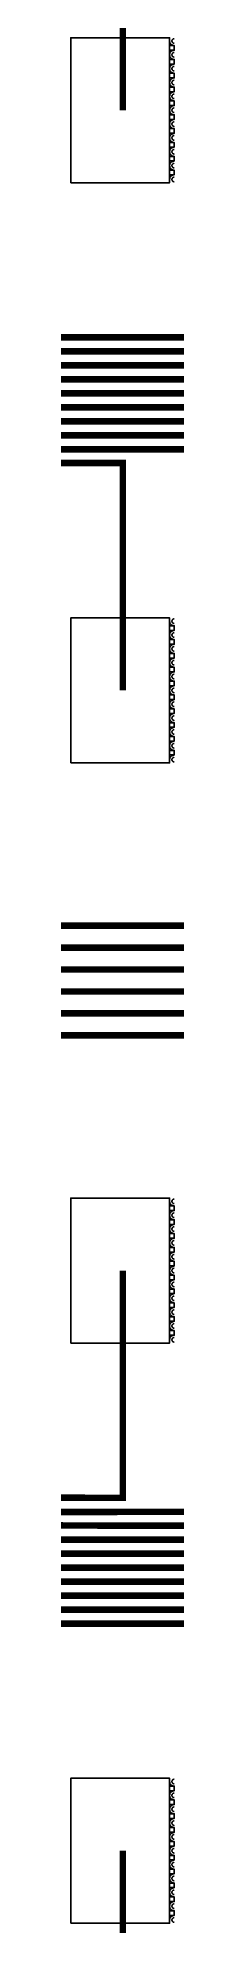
# Model space of a CAD drawing. Extents: x 190.8 to 267.1, y 124 to 174.8.
# Drawn here: x 220.66 to 222.23, y 135.08 to 163.68 of the extents above; entities that cross this region are included whole.
import ezdxf

# ---------------------------------------------------------------- set-up
doc = ezdxf.new("R2010")
doc.units = 0
doc.header["$MEASUREMENT"] = 0

msp = doc.modelspace()

# ---------------------------------------------------------------- linework, layer by layer
at = {"const_width": 0.1}
for points in [[(221.455, 162.581), (221.455, 166.428), (203.859, 166.428), (202.406, 163.468), (196.57, 163.468), (195.935, 163.105), (195.935, 162.081)], [(224.244, 161.375), (224.144, 161.375), (223.976, 161.207), (223.976, 160.67), (222.447, 159.134), (204.113, 159.134), (202.635, 161.881), (201.015, 161.881)], [(225.572, 160.431), (224.355, 160.431), (222.86, 158.922), (203.695, 158.922), (202.518, 160.928), (196.57, 160.928), (195.935, 160.35), (195.935, 159.341)], [(224.419, 159.281), (224.319, 159.281), (223.717, 158.71), (203.326, 158.71), (202.193, 160.693), (199.11, 160.693), (198.46, 159.835), (198.46, 159.341)], [(225.572, 158.181), (224.355, 158.181), (224.035, 158.498), (202.961, 158.498), (202.11, 159.341), (201.015, 159.341)], [(224.384, 157.081), (224.284, 157.081), (223.065, 158.287), (202.486, 158.287), (201.967, 158.388), (196.647, 158.388), (195.935, 157.655), (195.935, 156.801)], [(225.58, 155.931), (224.37, 155.931), (224.263, 156.037), (224.263, 156.787), (222.965, 158.075), (202.475, 158.075), (201.886, 158.153), (199.427, 158.153), (198.475, 157.436), (198.475, 156.791)], [(224.158, 155.228), (224.058, 155.228), (223.953, 155.333), (223.953, 156.787), (222.86, 157.863), (201.65, 157.863), (201.015, 157.231), (201.015, 156.801)], [(224.148, 154.981), (224.048, 154.981), (223.729, 155.301), (223.729, 156.634), (222.718, 157.651), (204.004, 157.651), (202.198, 155.848), (196.57, 155.848), (195.935, 155.187), (195.935, 154.261)], [(223.33, 153.781), (223.33, 156.616), (222.517, 157.439), (204.159, 157.439), (202.333, 155.613), (199.11, 155.613), (198.475, 154.624), (198.475, 154.261)], [(221.455, 153.781), (221.455, 157.228), (204.633, 157.228), (202.441, 154.261), (201.015, 154.261)], [(224.229, 152.575), (224.129, 152.575), (224.058, 152.504), (224.058, 151.844), (222.444, 150.213), (204.113, 150.213), (202.805, 153.073), (199.11, 153.073), (198.475, 152.421), (198.475, 151.921)], [(225.58, 151.618), (224.37, 151.618), (222.658, 149.88), (203.706, 149.88), (201.65, 151.921), (201.015, 151.921)], [(224.57, 149.393), (224.47, 149.393), (224.391, 149.47), (224.313, 149.547), (201.015, 149.547)], [(224.42, 148.281), (224.284, 148.281), (223.339, 149.214), (203.473, 149.214), (202.15, 148.128), (199.11, 148.128), (198.475, 148.529), (198.475, 149.381)], [(225.572, 147.131), (224.355, 147.131), (222.58, 148.881), (203.706, 148.881), (201.65, 146.841), (201.015, 146.841)], [(224.42, 146.181), (224.129, 146.181), (224.058, 146.317), (224.058, 146.937), (222.466, 148.548), (204.113, 148.548), (202.974, 145.688), (199.11, 145.688), (198.475, 146.341), (198.475, 146.841)], [(223.33, 144.981), (223.33, 142.146), (222.517, 141.322), (204.612, 141.304), (202.81, 143.148), (199.11, 143.148), (198.475, 144.137), (198.475, 144.501)], [(221.455, 144.981), (221.455, 141.534), (205.132, 141.543), (202.18, 144.51), (201.015, 144.501)], [(224.148, 143.78), (224.048, 143.78), (223.729, 143.46), (223.729, 142.127), (222.718, 141.11), (204.131, 141.15), (202.593, 142.913), (196.57, 142.913), (195.935, 143.574), (195.935, 144.501)], [(224.158, 143.534), (224.058, 143.534), (223.953, 143.428), (223.953, 141.974), (222.86, 140.898), (201.65, 140.898), (201.015, 141.53), (201.015, 141.961)], [(225.58, 142.831), (224.37, 142.831), (224.263, 142.724), (224.263, 141.974), (222.965, 140.686), (202.598, 140.686), (202.155, 140.608), (198.975, 140.608), (198.475, 141.326), (198.475, 141.971)], [(224.384, 141.681), (224.284, 141.681), (223.065, 140.475), (202.626, 140.475), (202.31, 140.373), (196.656, 140.373), (195.935, 141.107), (195.935, 141.961)], [(225.572, 140.581), (224.355, 140.581), (224.035, 140.263), (202.961, 140.263), (202.11, 139.421), (201.015, 139.421)], [(225.572, 138.331), (224.355, 138.331), (222.86, 139.839), (203.695, 139.839), (202.531, 137.833), (196.57, 137.833), (195.935, 138.411), (195.935, 139.421)], [(224.419, 139.481), (224.319, 139.481), (223.717, 140.051), (203.326, 140.051), (202.171, 138.068), (199.11, 138.068), (198.46, 138.926), (198.46, 139.421)], [(224.244, 137.386), (224.144, 137.386), (223.976, 137.554), (223.976, 138.091), (222.447, 139.627), (204.113, 139.627), (202.635, 136.881), (201.015, 136.881)], [(221.455, 136.181), (221.455, 132.334), (204.304, 132.334), (202.962, 135.293), (196.57, 135.293), (195.935, 135.656), (195.935, 136.681)]]:
    msp.add_lwpolyline(points, dxfattribs=at)
for points in [[(220.665, 161.481), (222.165, 161.481), (222.165, 163.681), (220.665, 163.681)], [(220.665, 152.681), (222.165, 152.681), (222.165, 154.881), (220.665, 154.881)], [(220.665, 143.881), (222.165, 143.881), (222.165, 146.081), (220.665, 146.081)], [(220.665, 135.081), (222.165, 135.081), (222.165, 137.281), (220.665, 137.281)]]:
    msp.add_lwpolyline(points, close=True)
for points in [[(222.235, 163.561), (222.229, 163.561), (222.223, 163.562), (222.217, 163.563), (222.212, 163.564), (222.206, 163.566), (222.196, 163.572), (222.192, 163.575), (222.187, 163.579), (222.183, 163.583), (222.179, 163.588), (222.176, 163.592), (222.17, 163.602), (222.168, 163.608), (222.167, 163.613), (222.166, 163.619), (222.165, 163.625), (222.165, 163.631)], [(222.235, 163.666), (222.231, 163.665), (222.227, 163.665), (222.223, 163.664), (222.219, 163.662), (222.215, 163.66), (222.212, 163.657), (222.209, 163.655), (222.207, 163.652), (222.204, 163.648), (222.202, 163.644), (222.201, 163.641), (222.2, 163.637), (222.2, 163.633), (222.2, 163.629), (222.2, 163.625), (222.201, 163.621), (222.202, 163.617), (222.204, 163.613), (222.207, 163.61), (222.209, 163.607), (222.212, 163.604), (222.215, 163.601), (222.219, 163.599), (222.223, 163.598), (222.227, 163.597), (222.231, 163.596), (222.235, 163.596)], [(222.165, 163.491), (222.235, 163.491), (222.235, 163.561), (222.165, 163.561)], [(222.165, 163.421), (222.165, 163.426), (222.166, 163.432), (222.167, 163.438), (222.168, 163.443), (222.17, 163.449), (222.176, 163.459), (222.179, 163.464), (222.183, 163.468), (222.187, 163.472), (222.192, 163.476), (222.196, 163.479), (222.206, 163.485), (222.212, 163.487), (222.217, 163.489), (222.223, 163.49), (222.229, 163.49), (222.235, 163.491)], [(222.235, 163.351), (222.229, 163.351), (222.223, 163.352), (222.217, 163.353), (222.212, 163.354), (222.206, 163.356), (222.196, 163.362), (222.192, 163.365), (222.187, 163.369), (222.183, 163.373), (222.179, 163.378), (222.176, 163.382), (222.17, 163.392), (222.168, 163.398), (222.167, 163.403), (222.166, 163.409), (222.165, 163.415), (222.165, 163.421)], [(222.165, 163.281), (222.235, 163.281), (222.235, 163.351), (222.165, 163.351)], [(222.235, 163.456), (222.231, 163.455), (222.227, 163.455), (222.223, 163.454), (222.219, 163.452), (222.215, 163.45), (222.212, 163.447), (222.209, 163.445), (222.207, 163.442), (222.204, 163.438), (222.202, 163.434), (222.201, 163.431), (222.2, 163.427), (222.2, 163.423), (222.2, 163.419), (222.2, 163.415), (222.201, 163.411), (222.202, 163.407), (222.204, 163.403), (222.207, 163.4), (222.209, 163.397), (222.212, 163.394), (222.215, 163.391), (222.219, 163.389), (222.223, 163.388), (222.227, 163.387), (222.231, 163.386), (222.235, 163.386)], [(222.165, 163.211), (222.165, 163.216), (222.166, 163.222), (222.167, 163.228), (222.168, 163.233), (222.17, 163.239), (222.176, 163.249), (222.179, 163.254), (222.183, 163.258), (222.187, 163.262), (222.192, 163.266), (222.196, 163.269), (222.206, 163.275), (222.212, 163.277), (222.217, 163.279), (222.223, 163.28), (222.229, 163.28), (222.235, 163.281)], [(222.235, 163.141), (222.229, 163.141), (222.223, 163.142), (222.217, 163.143), (222.212, 163.144), (222.206, 163.146), (222.196, 163.152), (222.192, 163.155), (222.187, 163.159), (222.183, 163.163), (222.179, 163.168), (222.176, 163.172), (222.17, 163.182), (222.168, 163.188), (222.167, 163.193), (222.166, 163.199), (222.165, 163.205), (222.165, 163.211)], [(222.165, 163.071), (222.235, 163.071), (222.235, 163.141), (222.165, 163.141)], [(222.165, 163.001), (222.165, 163.006), (222.166, 163.012), (222.167, 163.018), (222.168, 163.023), (222.17, 163.029), (222.176, 163.039), (222.179, 163.044), (222.183, 163.048), (222.187, 163.052), (222.192, 163.056), (222.196, 163.059), (222.206, 163.065), (222.212, 163.067), (222.217, 163.069), (222.223, 163.07), (222.229, 163.07), (222.235, 163.071)], [(222.235, 163.246), (222.231, 163.245), (222.227, 163.245), (222.223, 163.244), (222.219, 163.242), (222.215, 163.24), (222.212, 163.237), (222.209, 163.235), (222.207, 163.232), (222.204, 163.228), (222.202, 163.224), (222.201, 163.221), (222.2, 163.217), (222.2, 163.213), (222.2, 163.209), (222.2, 163.205), (222.201, 163.201), (222.202, 163.197), (222.204, 163.193), (222.207, 163.19), (222.209, 163.187), (222.212, 163.184), (222.215, 163.181), (222.219, 163.179), (222.223, 163.178), (222.227, 163.177), (222.231, 163.176), (222.235, 163.176)], [(222.235, 163.036), (222.231, 163.035), (222.227, 163.035), (222.223, 163.034), (222.219, 163.032), (222.215, 163.03), (222.212, 163.027), (222.209, 163.025), (222.207, 163.022), (222.204, 163.018), (222.202, 163.014), (222.201, 163.011), (222.2, 163.007), (222.2, 163.003), (222.2, 162.999), (222.2, 162.995), (222.201, 162.991), (222.202, 162.987), (222.204, 162.983), (222.207, 162.98), (222.209, 162.977), (222.212, 162.974), (222.215, 162.971), (222.219, 162.969), (222.223, 162.968), (222.227, 162.967), (222.231, 162.966), (222.235, 162.966)], [(222.235, 162.931), (222.229, 162.931), (222.223, 162.932), (222.217, 162.933), (222.212, 162.934), (222.206, 162.936), (222.196, 162.942), (222.192, 162.945), (222.187, 162.949), (222.183, 162.953), (222.179, 162.958), (222.176, 162.962), (222.17, 162.972), (222.168, 162.978), (222.167, 162.983), (222.166, 162.989), (222.165, 162.995), (222.165, 163.001)], [(222.165, 162.861), (222.235, 162.861), (222.235, 162.931), (222.165, 162.931)], [(222.165, 162.791), (222.165, 162.796), (222.166, 162.802), (222.167, 162.808), (222.168, 162.813), (222.17, 162.819), (222.176, 162.829), (222.179, 162.834), (222.183, 162.838), (222.187, 162.842), (222.192, 162.846), (222.196, 162.849), (222.206, 162.855), (222.212, 162.857), (222.217, 162.859), (222.223, 162.86), (222.229, 162.86), (222.235, 162.861)], [(222.235, 162.721), (222.229, 162.721), (222.223, 162.722), (222.217, 162.723), (222.212, 162.724), (222.206, 162.726), (222.196, 162.732), (222.192, 162.735), (222.187, 162.739), (222.183, 162.743), (222.179, 162.748), (222.176, 162.752), (222.17, 162.762), (222.168, 162.768), (222.167, 162.773), (222.166, 162.779), (222.165, 162.785), (222.165, 162.791)], [(222.235, 162.826), (222.231, 162.825), (222.227, 162.825), (222.223, 162.824), (222.219, 162.822), (222.215, 162.82), (222.212, 162.817), (222.209, 162.815), (222.207, 162.812), (222.204, 162.808), (222.202, 162.804), (222.201, 162.801), (222.2, 162.797), (222.2, 162.793), (222.2, 162.789), (222.2, 162.785), (222.201, 162.781), (222.202, 162.777), (222.204, 162.773), (222.207, 162.77), (222.209, 162.767), (222.212, 162.764), (222.215, 162.761), (222.219, 162.759), (222.223, 162.758), (222.227, 162.757), (222.231, 162.756), (222.235, 162.756)], [(222.165, 162.651), (222.235, 162.651), (222.235, 162.721), (222.165, 162.721)], [(222.165, 162.581), (222.165, 162.586), (222.166, 162.592), (222.167, 162.598), (222.168, 162.603), (222.17, 162.609), (222.176, 162.619), (222.179, 162.624), (222.183, 162.628), (222.187, 162.632), (222.192, 162.636), (222.196, 162.639), (222.206, 162.645), (222.212, 162.647), (222.217, 162.649), (222.223, 162.65), (222.229, 162.65), (222.235, 162.651)], [(222.235, 162.511), (222.229, 162.511), (222.223, 162.512), (222.217, 162.513), (222.212, 162.514), (222.206, 162.516), (222.196, 162.522), (222.192, 162.525), (222.187, 162.529), (222.183, 162.533), (222.179, 162.538), (222.176, 162.542), (222.17, 162.552), (222.168, 162.558), (222.167, 162.563), (222.166, 162.569), (222.165, 162.575), (222.165, 162.581)], [(222.165, 162.441), (222.235, 162.441), (222.235, 162.511), (222.165, 162.511)], [(222.235, 162.616), (222.231, 162.615), (222.227, 162.615), (222.223, 162.614), (222.219, 162.612), (222.215, 162.61), (222.212, 162.607), (222.209, 162.605), (222.207, 162.602), (222.204, 162.598), (222.202, 162.594), (222.201, 162.591), (222.2, 162.587), (222.2, 162.583), (222.2, 162.579), (222.2, 162.575), (222.201, 162.571), (222.202, 162.567), (222.204, 162.563), (222.207, 162.56), (222.209, 162.557), (222.212, 162.554), (222.215, 162.551), (222.219, 162.549), (222.223, 162.548), (222.227, 162.547), (222.231, 162.546), (222.235, 162.546)], [(222.165, 162.371), (222.165, 162.376), (222.166, 162.382), (222.167, 162.388), (222.168, 162.393), (222.17, 162.399), (222.176, 162.409), (222.179, 162.414), (222.183, 162.418), (222.187, 162.422), (222.192, 162.426), (222.196, 162.429), (222.206, 162.435), (222.212, 162.437), (222.217, 162.439), (222.223, 162.44), (222.229, 162.44), (222.235, 162.441)], [(222.235, 162.301), (222.229, 162.301), (222.223, 162.302), (222.217, 162.303), (222.212, 162.304), (222.206, 162.306), (222.196, 162.312), (222.192, 162.315), (222.187, 162.319), (222.183, 162.323), (222.179, 162.328), (222.176, 162.332), (222.17, 162.342), (222.168, 162.348), (222.167, 162.353), (222.166, 162.359), (222.165, 162.365), (222.165, 162.371)], [(222.165, 162.231), (222.235, 162.231), (222.235, 162.301), (222.165, 162.301)], [(222.165, 162.161), (222.165, 162.166), (222.166, 162.172), (222.167, 162.178), (222.168, 162.183), (222.17, 162.189), (222.176, 162.199), (222.179, 162.204), (222.183, 162.208), (222.187, 162.212), (222.192, 162.216), (222.196, 162.219), (222.206, 162.225), (222.212, 162.227), (222.217, 162.229), (222.223, 162.23), (222.229, 162.23), (222.235, 162.231)], [(222.235, 162.406), (222.231, 162.405), (222.227, 162.405), (222.223, 162.404), (222.219, 162.402), (222.215, 162.4), (222.212, 162.397), (222.209, 162.395), (222.207, 162.392), (222.204, 162.388), (222.202, 162.384), (222.201, 162.381), (222.2, 162.377), (222.2, 162.373), (222.2, 162.369), (222.2, 162.365), (222.201, 162.361), (222.202, 162.357), (222.204, 162.353), (222.207, 162.35), (222.209, 162.347), (222.212, 162.344), (222.215, 162.341), (222.219, 162.339), (222.223, 162.338), (222.227, 162.337), (222.231, 162.336), (222.235, 162.336)], [(222.235, 162.196), (222.231, 162.195), (222.227, 162.195), (222.223, 162.194), (222.219, 162.192), (222.215, 162.19), (222.212, 162.187), (222.209, 162.185), (222.207, 162.182), (222.204, 162.178), (222.202, 162.174), (222.201, 162.171), (222.2, 162.167), (222.2, 162.163), (222.2, 162.159), (222.2, 162.155), (222.201, 162.151), (222.202, 162.147), (222.204, 162.143), (222.207, 162.14), (222.209, 162.137), (222.212, 162.134), (222.215, 162.131), (222.219, 162.129), (222.223, 162.128), (222.227, 162.127), (222.231, 162.126), (222.235, 162.126)], [(222.235, 162.091), (222.229, 162.091), (222.223, 162.092), (222.217, 162.093), (222.212, 162.094), (222.206, 162.096), (222.196, 162.102), (222.192, 162.105), (222.187, 162.109), (222.183, 162.113), (222.179, 162.118), (222.176, 162.122), (222.17, 162.132), (222.168, 162.138), (222.167, 162.143), (222.166, 162.149), (222.165, 162.155), (222.165, 162.161)], [(222.165, 162.021), (222.235, 162.021), (222.235, 162.091), (222.165, 162.091)], [(222.165, 161.951), (222.165, 161.956), (222.166, 161.962), (222.167, 161.968), (222.168, 161.973), (222.17, 161.979), (222.176, 161.989), (222.179, 161.994), (222.183, 161.998), (222.187, 162.002), (222.192, 162.006), (222.196, 162.009), (222.206, 162.015), (222.212, 162.017), (222.217, 162.019), (222.223, 162.02), (222.229, 162.02), (222.235, 162.021)], [(222.235, 161.881), (222.229, 161.881), (222.223, 161.882), (222.217, 161.883), (222.212, 161.884), (222.206, 161.886), (222.196, 161.892), (222.192, 161.895), (222.187, 161.899), (222.183, 161.903), (222.179, 161.908), (222.176, 161.912), (222.17, 161.922), (222.168, 161.928), (222.167, 161.933), (222.166, 161.939), (222.165, 161.945), (222.165, 161.951)], [(222.165, 161.811), (222.235, 161.811), (222.235, 161.881), (222.165, 161.881)], [(222.235, 161.986), (222.231, 161.985), (222.227, 161.985), (222.223, 161.984), (222.219, 161.982), (222.215, 161.98), (222.212, 161.977), (222.209, 161.975), (222.207, 161.972), (222.204, 161.968), (222.202, 161.964), (222.201, 161.961), (222.2, 161.957), (222.2, 161.953), (222.2, 161.949), (222.2, 161.945), (222.201, 161.941), (222.202, 161.937), (222.204, 161.933), (222.207, 161.93), (222.209, 161.927), (222.212, 161.924), (222.215, 161.921), (222.219, 161.919), (222.223, 161.918), (222.227, 161.917), (222.231, 161.916), (222.235, 161.916)], [(222.165, 161.741), (222.165, 161.746), (222.166, 161.752), (222.167, 161.758), (222.168, 161.763), (222.17, 161.769), (222.176, 161.779), (222.179, 161.784), (222.183, 161.788), (222.187, 161.792), (222.192, 161.796), (222.196, 161.799), (222.206, 161.805), (222.212, 161.807), (222.217, 161.809), (222.223, 161.81), (222.229, 161.81), (222.235, 161.811)], [(222.235, 161.671), (222.229, 161.671), (222.223, 161.672), (222.217, 161.673), (222.212, 161.674), (222.206, 161.676), (222.196, 161.682), (222.192, 161.685), (222.187, 161.689), (222.183, 161.693), (222.179, 161.698), (222.176, 161.702), (222.17, 161.712), (222.168, 161.718), (222.167, 161.723), (222.166, 161.729), (222.165, 161.735), (222.165, 161.741)], [(222.165, 161.601), (222.235, 161.601), (222.235, 161.671), (222.165, 161.671)], [(222.165, 161.531), (222.165, 161.536), (222.166, 161.542), (222.167, 161.548), (222.168, 161.553), (222.17, 161.559), (222.176, 161.569), (222.179, 161.574), (222.183, 161.578), (222.187, 161.582), (222.192, 161.586), (222.196, 161.589), (222.206, 161.595), (222.212, 161.597), (222.217, 161.599), (222.223, 161.6), (222.229, 161.6), (222.235, 161.601)], [(222.235, 161.776), (222.231, 161.775), (222.227, 161.775), (222.223, 161.774), (222.219, 161.772), (222.215, 161.77), (222.212, 161.767), (222.209, 161.765), (222.207, 161.762), (222.204, 161.758), (222.202, 161.754), (222.201, 161.751), (222.2, 161.747), (222.2, 161.743), (222.2, 161.739), (222.2, 161.735), (222.201, 161.731), (222.202, 161.727), (222.204, 161.723), (222.207, 161.72), (222.209, 161.717), (222.212, 161.714), (222.215, 161.711), (222.219, 161.709), (222.223, 161.708), (222.227, 161.707), (222.231, 161.706), (222.235, 161.706)], [(222.235, 161.496), (222.231, 161.496), (222.227, 161.497), (222.223, 161.498), (222.219, 161.499), (222.215, 161.501), (222.212, 161.504), (222.209, 161.507), (222.207, 161.51), (222.204, 161.513), (222.202, 161.517), (222.201, 161.521), (222.2, 161.525), (222.2, 161.529), (222.2, 161.533), (222.2, 161.537), (222.201, 161.541), (222.202, 161.545), (222.204, 161.548), (222.207, 161.552), (222.209, 161.555), (222.212, 161.557), (222.215, 161.56), (222.219, 161.562), (222.223, 161.564), (222.227, 161.565), (222.231, 161.565), (222.235, 161.566)], [(222.235, 154.761), (222.229, 154.761), (222.223, 154.762), (222.217, 154.763), (222.212, 154.764), (222.206, 154.766), (222.196, 154.772), (222.192, 154.775), (222.187, 154.779), (222.183, 154.783), (222.179, 154.788), (222.176, 154.792), (222.17, 154.802), (222.168, 154.808), (222.167, 154.813), (222.166, 154.819), (222.165, 154.825), (222.165, 154.831)], [(222.165, 154.691), (222.235, 154.691), (222.235, 154.761), (222.165, 154.761)], [(222.235, 154.866), (222.231, 154.865), (222.227, 154.865), (222.223, 154.864), (222.219, 154.862), (222.215, 154.86), (222.212, 154.857), (222.209, 154.855), (222.207, 154.852), (222.204, 154.848), (222.202, 154.844), (222.201, 154.841), (222.2, 154.837), (222.2, 154.833), (222.2, 154.829), (222.2, 154.825), (222.201, 154.821), (222.202, 154.817), (222.204, 154.813), (222.207, 154.81), (222.209, 154.807), (222.212, 154.804), (222.215, 154.801), (222.219, 154.799), (222.223, 154.798), (222.227, 154.797), (222.231, 154.796), (222.235, 154.796)], [(222.165, 154.621), (222.165, 154.626), (222.166, 154.632), (222.167, 154.638), (222.168, 154.643), (222.17, 154.649), (222.176, 154.659), (222.179, 154.664), (222.183, 154.668), (222.187, 154.672), (222.192, 154.676), (222.196, 154.679), (222.206, 154.685), (222.212, 154.687), (222.217, 154.689), (222.223, 154.69), (222.229, 154.69), (222.235, 154.691)], [(222.235, 154.551), (222.229, 154.551), (222.223, 154.552), (222.217, 154.553), (222.212, 154.554), (222.206, 154.556), (222.196, 154.562), (222.192, 154.565), (222.187, 154.569), (222.183, 154.573), (222.179, 154.578), (222.176, 154.582), (222.17, 154.592), (222.168, 154.598), (222.167, 154.603), (222.166, 154.609), (222.165, 154.615), (222.165, 154.621)], [(222.165, 154.481), (222.235, 154.481), (222.235, 154.551), (222.165, 154.551)], [(222.165, 154.411), (222.165, 154.416), (222.166, 154.422), (222.167, 154.428), (222.168, 154.433), (222.17, 154.439), (222.176, 154.449), (222.179, 154.454), (222.183, 154.458), (222.187, 154.462), (222.192, 154.466), (222.196, 154.469), (222.206, 154.475), (222.212, 154.477), (222.217, 154.479), (222.223, 154.48), (222.229, 154.48), (222.235, 154.481)], [(222.235, 154.656), (222.231, 154.655), (222.227, 154.655), (222.223, 154.654), (222.219, 154.652), (222.215, 154.65), (222.212, 154.647), (222.209, 154.645), (222.207, 154.642), (222.204, 154.638), (222.202, 154.634), (222.201, 154.631), (222.2, 154.627), (222.2, 154.623), (222.2, 154.619), (222.2, 154.615), (222.201, 154.611), (222.202, 154.607), (222.204, 154.603), (222.207, 154.6), (222.209, 154.597), (222.212, 154.594), (222.215, 154.591), (222.219, 154.589), (222.223, 154.588), (222.227, 154.587), (222.231, 154.586), (222.235, 154.586)], [(222.235, 154.446), (222.231, 154.445), (222.227, 154.445), (222.223, 154.444), (222.219, 154.442), (222.215, 154.44), (222.212, 154.437), (222.209, 154.435), (222.207, 154.432), (222.204, 154.428), (222.202, 154.424), (222.201, 154.421), (222.2, 154.417), (222.2, 154.413), (222.2, 154.409), (222.2, 154.405), (222.201, 154.401), (222.202, 154.397), (222.204, 154.393), (222.207, 154.39), (222.209, 154.387), (222.212, 154.384), (222.215, 154.381), (222.219, 154.379), (222.223, 154.378), (222.227, 154.377), (222.231, 154.376), (222.235, 154.376)], [(222.235, 154.341), (222.229, 154.341), (222.223, 154.342), (222.217, 154.343), (222.212, 154.344), (222.206, 154.346), (222.196, 154.352), (222.192, 154.355), (222.187, 154.359), (222.183, 154.363), (222.179, 154.368), (222.176, 154.372), (222.17, 154.382), (222.168, 154.388), (222.167, 154.393), (222.166, 154.399), (222.165, 154.405), (222.165, 154.411)], [(222.165, 154.271), (222.235, 154.271), (222.235, 154.341), (222.165, 154.341)], [(222.165, 154.201), (222.165, 154.206), (222.166, 154.212), (222.167, 154.218), (222.168, 154.223), (222.17, 154.229), (222.176, 154.239), (222.179, 154.244), (222.183, 154.248), (222.187, 154.252), (222.192, 154.256), (222.196, 154.259), (222.206, 154.265), (222.212, 154.267), (222.217, 154.269), (222.223, 154.27), (222.229, 154.27), (222.235, 154.271)], [(222.235, 154.131), (222.229, 154.131), (222.223, 154.132), (222.217, 154.133), (222.212, 154.134), (222.206, 154.136), (222.196, 154.142), (222.192, 154.145), (222.187, 154.149), (222.183, 154.153), (222.179, 154.158), (222.176, 154.162), (222.17, 154.172), (222.168, 154.178), (222.167, 154.183), (222.166, 154.189), (222.165, 154.195), (222.165, 154.201)], [(222.235, 154.236), (222.231, 154.235), (222.227, 154.235), (222.223, 154.234), (222.219, 154.232), (222.215, 154.23), (222.212, 154.227), (222.209, 154.225), (222.207, 154.222), (222.204, 154.218), (222.202, 154.214), (222.201, 154.211), (222.2, 154.207), (222.2, 154.203), (222.2, 154.199), (222.2, 154.195), (222.201, 154.191), (222.202, 154.187), (222.204, 154.183), (222.207, 154.18), (222.209, 154.177), (222.212, 154.174), (222.215, 154.171), (222.219, 154.169), (222.223, 154.168), (222.227, 154.167), (222.231, 154.166), (222.235, 154.166)], [(222.165, 154.061), (222.235, 154.061), (222.235, 154.131), (222.165, 154.131)], [(222.165, 153.991), (222.165, 153.996), (222.166, 154.002), (222.167, 154.008), (222.168, 154.013), (222.17, 154.019), (222.176, 154.029), (222.179, 154.034), (222.183, 154.038), (222.187, 154.042), (222.192, 154.046), (222.196, 154.049), (222.206, 154.055), (222.212, 154.057), (222.217, 154.059), (222.223, 154.06), (222.229, 154.06), (222.235, 154.061)], [(222.235, 153.921), (222.229, 153.921), (222.223, 153.922), (222.217, 153.923), (222.212, 153.924), (222.206, 153.926), (222.196, 153.932), (222.192, 153.935), (222.187, 153.939), (222.183, 153.943), (222.179, 153.948), (222.176, 153.952), (222.17, 153.962), (222.168, 153.968), (222.167, 153.973), (222.166, 153.979), (222.165, 153.985), (222.165, 153.991)], [(222.165, 153.851), (222.235, 153.851), (222.235, 153.921), (222.165, 153.921)], [(222.235, 154.026), (222.231, 154.025), (222.227, 154.025), (222.223, 154.024), (222.219, 154.022), (222.215, 154.02), (222.212, 154.017), (222.209, 154.015), (222.207, 154.012), (222.204, 154.008), (222.202, 154.004), (222.201, 154.001), (222.2, 153.997), (222.2, 153.993), (222.2, 153.989), (222.2, 153.985), (222.201, 153.981), (222.202, 153.977), (222.204, 153.973), (222.207, 153.97), (222.209, 153.967), (222.212, 153.964), (222.215, 153.961), (222.219, 153.959), (222.223, 153.958), (222.227, 153.957), (222.231, 153.956), (222.235, 153.956)], [(222.165, 153.781), (222.165, 153.786), (222.166, 153.792), (222.167, 153.798), (222.168, 153.803), (222.17, 153.809), (222.176, 153.819), (222.179, 153.824), (222.183, 153.828), (222.187, 153.832), (222.192, 153.836), (222.196, 153.839), (222.206, 153.845), (222.212, 153.847), (222.217, 153.849), (222.223, 153.85), (222.229, 153.85), (222.235, 153.851)], [(222.235, 153.711), (222.229, 153.711), (222.223, 153.712), (222.217, 153.713), (222.212, 153.714), (222.206, 153.716), (222.196, 153.722), (222.192, 153.725), (222.187, 153.729), (222.183, 153.733), (222.179, 153.738), (222.176, 153.742), (222.17, 153.752), (222.168, 153.758), (222.167, 153.763), (222.166, 153.769), (222.165, 153.775), (222.165, 153.781)], [(222.165, 153.641), (222.235, 153.641), (222.235, 153.711), (222.165, 153.711)], [(222.165, 153.571), (222.165, 153.576), (222.166, 153.582), (222.167, 153.588), (222.168, 153.593), (222.17, 153.599), (222.176, 153.609), (222.179, 153.614), (222.183, 153.618), (222.187, 153.622), (222.192, 153.626), (222.196, 153.629), (222.206, 153.635), (222.212, 153.637), (222.217, 153.639), (222.223, 153.64), (222.229, 153.64), (222.235, 153.641)], [(222.235, 153.816), (222.231, 153.815), (222.227, 153.815), (222.223, 153.814), (222.219, 153.812), (222.215, 153.81), (222.212, 153.807), (222.209, 153.805), (222.207, 153.802), (222.204, 153.798), (222.202, 153.794), (222.201, 153.791), (222.2, 153.787), (222.2, 153.783), (222.2, 153.779), (222.2, 153.775), (222.201, 153.771), (222.202, 153.767), (222.204, 153.763), (222.207, 153.76), (222.209, 153.757), (222.212, 153.754), (222.215, 153.751), (222.219, 153.749), (222.223, 153.748), (222.227, 153.747), (222.231, 153.746), (222.235, 153.746)], [(222.235, 153.606), (222.231, 153.605), (222.227, 153.605), (222.223, 153.604), (222.219, 153.602), (222.215, 153.6), (222.212, 153.597), (222.209, 153.595), (222.207, 153.592), (222.204, 153.588), (222.202, 153.584), (222.201, 153.581), (222.2, 153.577), (222.2, 153.573), (222.2, 153.569), (222.2, 153.565), (222.201, 153.561), (222.202, 153.557), (222.204, 153.553), (222.207, 153.55), (222.209, 153.547), (222.212, 153.544), (222.215, 153.541), (222.219, 153.539), (222.223, 153.538), (222.227, 153.537), (222.231, 153.536), (222.235, 153.536)], [(222.235, 153.501), (222.229, 153.501), (222.223, 153.502), (222.217, 153.503), (222.212, 153.504), (222.206, 153.506), (222.196, 153.512), (222.192, 153.515), (222.187, 153.519), (222.183, 153.523), (222.179, 153.528), (222.176, 153.532), (222.17, 153.542), (222.168, 153.548), (222.167, 153.553), (222.166, 153.559), (222.165, 153.565), (222.165, 153.571)], [(222.165, 153.431), (222.235, 153.431), (222.235, 153.501), (222.165, 153.501)], [(222.165, 153.361), (222.165, 153.366), (222.166, 153.372), (222.167, 153.378), (222.168, 153.383), (222.17, 153.389), (222.176, 153.399), (222.179, 153.404), (222.183, 153.408), (222.187, 153.412), (222.192, 153.416), (222.196, 153.419), (222.206, 153.425), (222.212, 153.427), (222.217, 153.429), (222.223, 153.43), (222.229, 153.43), (222.235, 153.431)], [(222.235, 153.291), (222.229, 153.291), (222.223, 153.292), (222.217, 153.293), (222.212, 153.294), (222.206, 153.296), (222.196, 153.302), (222.192, 153.305), (222.187, 153.309), (222.183, 153.313), (222.179, 153.318), (222.176, 153.322), (222.17, 153.332), (222.168, 153.338), (222.167, 153.343), (222.166, 153.349), (222.165, 153.355), (222.165, 153.361)], [(222.235, 153.396), (222.231, 153.395), (222.227, 153.395), (222.223, 153.394), (222.219, 153.392), (222.215, 153.39), (222.212, 153.387), (222.209, 153.385), (222.207, 153.382), (222.204, 153.378), (222.202, 153.374), (222.201, 153.371), (222.2, 153.367), (222.2, 153.363), (222.2, 153.359), (222.2, 153.355), (222.201, 153.351), (222.202, 153.347), (222.204, 153.343), (222.207, 153.34), (222.209, 153.337), (222.212, 153.334), (222.215, 153.331), (222.219, 153.329), (222.223, 153.328), (222.227, 153.327), (222.231, 153.326), (222.235, 153.326)], [(222.165, 153.221), (222.235, 153.221), (222.235, 153.291), (222.165, 153.291)], [(222.165, 153.151), (222.165, 153.156), (222.166, 153.162), (222.167, 153.168), (222.168, 153.173), (222.17, 153.179), (222.176, 153.189), (222.179, 153.194), (222.183, 153.198), (222.187, 153.202), (222.192, 153.206), (222.196, 153.209), (222.206, 153.215), (222.212, 153.217), (222.217, 153.219), (222.223, 153.22), (222.229, 153.22), (222.235, 153.221)], [(222.235, 153.081), (222.229, 153.081), (222.223, 153.082), (222.217, 153.083), (222.212, 153.084), (222.206, 153.086), (222.196, 153.092), (222.192, 153.095), (222.187, 153.099), (222.183, 153.103), (222.179, 153.108), (222.176, 153.112), (222.17, 153.122), (222.168, 153.128), (222.167, 153.133), (222.166, 153.139), (222.165, 153.145), (222.165, 153.151)], [(222.165, 153.011), (222.235, 153.011), (222.235, 153.081), (222.165, 153.081)], [(222.165, 152.941), (222.165, 152.946), (222.166, 152.952), (222.167, 152.958), (222.168, 152.963), (222.17, 152.969), (222.176, 152.979), (222.179, 152.984), (222.183, 152.988), (222.187, 152.992), (222.192, 152.996), (222.196, 152.999), (222.206, 153.005), (222.212, 153.007), (222.217, 153.009), (222.223, 153.01), (222.229, 153.01), (222.235, 153.011)], [(222.235, 153.186), (222.231, 153.185), (222.227, 153.185), (222.223, 153.184), (222.219, 153.182), (222.215, 153.18), (222.212, 153.177), (222.209, 153.175), (222.207, 153.172), (222.204, 153.168), (222.202, 153.164), (222.201, 153.161), (222.2, 153.157), (222.2, 153.153), (222.2, 153.149), (222.2, 153.145), (222.201, 153.141), (222.202, 153.137), (222.204, 153.133), (222.207, 153.13), (222.209, 153.127), (222.212, 153.124), (222.215, 153.121), (222.219, 153.119), (222.223, 153.118), (222.227, 153.117), (222.231, 153.116), (222.235, 153.116)], [(222.235, 152.871), (222.229, 152.871), (222.223, 152.872), (222.217, 152.873), (222.212, 152.874), (222.206, 152.876), (222.196, 152.882), (222.192, 152.885), (222.187, 152.889), (222.183, 152.893), (222.179, 152.898), (222.176, 152.902), (222.17, 152.912), (222.168, 152.918), (222.167, 152.923), (222.166, 152.929), (222.165, 152.935), (222.165, 152.941)], [(222.165, 152.801), (222.235, 152.801), (222.235, 152.871), (222.165, 152.871)], [(222.165, 152.731), (222.165, 152.736), (222.166, 152.742), (222.167, 152.748), (222.168, 152.753), (222.17, 152.759), (222.176, 152.769), (222.179, 152.774), (222.183, 152.778), (222.187, 152.782), (222.192, 152.786), (222.196, 152.789), (222.206, 152.795), (222.212, 152.797), (222.217, 152.799), (222.223, 152.8), (222.229, 152.8), (222.235, 152.801)], [(222.235, 152.976), (222.231, 152.975), (222.227, 152.975), (222.223, 152.974), (222.219, 152.972), (222.215, 152.97), (222.212, 152.967), (222.209, 152.965), (222.207, 152.962), (222.204, 152.958), (222.202, 152.954), (222.201, 152.951), (222.2, 152.947), (222.2, 152.943), (222.2, 152.939), (222.2, 152.935), (222.201, 152.931), (222.202, 152.927), (222.204, 152.923), (222.207, 152.92), (222.209, 152.917), (222.212, 152.914), (222.215, 152.911), (222.219, 152.909), (222.223, 152.908), (222.227, 152.907), (222.231, 152.906), (222.235, 152.906)], [(222.235, 152.696), (222.231, 152.696), (222.227, 152.697), (222.223, 152.698), (222.219, 152.699), (222.215, 152.701), (222.212, 152.704), (222.209, 152.707), (222.207, 152.71), (222.204, 152.713), (222.202, 152.717), (222.201, 152.721), (222.2, 152.725), (222.2, 152.729), (222.2, 152.733), (222.2, 152.737), (222.201, 152.741), (222.202, 152.745), (222.204, 152.748), (222.207, 152.752), (222.209, 152.755), (222.212, 152.757), (222.215, 152.76), (222.219, 152.762), (222.223, 152.764), (222.227, 152.765), (222.231, 152.765), (222.235, 152.766)], [(222.235, 145.961), (222.229, 145.961), (222.223, 145.962), (222.217, 145.963), (222.212, 145.964), (222.206, 145.966), (222.196, 145.972), (222.192, 145.975), (222.187, 145.979), (222.183, 145.983), (222.179, 145.988), (222.176, 145.992), (222.17, 146.002), (222.168, 146.008), (222.167, 146.013), (222.166, 146.019), (222.165, 146.025), (222.165, 146.031)], [(222.165, 145.891), (222.235, 145.891), (222.235, 145.961), (222.165, 145.961)], [(222.165, 145.821), (222.165, 145.826), (222.166, 145.832), (222.167, 145.838), (222.168, 145.843), (222.17, 145.849), (222.176, 145.859), (222.179, 145.864), (222.183, 145.868), (222.187, 145.872), (222.192, 145.876), (222.196, 145.879), (222.206, 145.885), (222.212, 145.887), (222.217, 145.889), (222.223, 145.89), (222.229, 145.89), (222.235, 145.891)], [(222.235, 146.066), (222.231, 146.065), (222.227, 146.065), (222.223, 146.064), (222.219, 146.062), (222.215, 146.06), (222.212, 146.057), (222.209, 146.055), (222.207, 146.052), (222.204, 146.048), (222.202, 146.044), (222.201, 146.041), (222.2, 146.037), (222.2, 146.033), (222.2, 146.029), (222.2, 146.025), (222.201, 146.021), (222.202, 146.017), (222.204, 146.013), (222.207, 146.01), (222.209, 146.007), (222.212, 146.004), (222.215, 146.001), (222.219, 145.999), (222.223, 145.998), (222.227, 145.997), (222.231, 145.996), (222.235, 145.996)], [(222.235, 145.751), (222.229, 145.751), (222.223, 145.752), (222.217, 145.753), (222.212, 145.754), (222.206, 145.756), (222.196, 145.762), (222.192, 145.765), (222.187, 145.769), (222.183, 145.773), (222.179, 145.778), (222.176, 145.782), (222.17, 145.792), (222.168, 145.798), (222.167, 145.803), (222.166, 145.809), (222.165, 145.815), (222.165, 145.821)], [(222.165, 145.681), (222.235, 145.681), (222.235, 145.751), (222.165, 145.751)], [(222.165, 145.611), (222.165, 145.616), (222.166, 145.622), (222.167, 145.628), (222.168, 145.633), (222.17, 145.639), (222.176, 145.649), (222.179, 145.654), (222.183, 145.658), (222.187, 145.662), (222.192, 145.666), (222.196, 145.669), (222.206, 145.675), (222.212, 145.677), (222.217, 145.679), (222.223, 145.68), (222.229, 145.68), (222.235, 145.681)], [(222.235, 145.541), (222.229, 145.541), (222.223, 145.542), (222.217, 145.543), (222.212, 145.544), (222.206, 145.546), (222.196, 145.552), (222.192, 145.555), (222.187, 145.559), (222.183, 145.563), (222.179, 145.568), (222.176, 145.572), (222.17, 145.582), (222.168, 145.588), (222.167, 145.593), (222.166, 145.599), (222.165, 145.605), (222.165, 145.611)], [(222.235, 145.856), (222.231, 145.855), (222.227, 145.855), (222.223, 145.854), (222.219, 145.852), (222.215, 145.85), (222.212, 145.847), (222.209, 145.845), (222.207, 145.842), (222.204, 145.838), (222.202, 145.834), (222.201, 145.831), (222.2, 145.827), (222.2, 145.823), (222.2, 145.819), (222.2, 145.815), (222.201, 145.811), (222.202, 145.807), (222.204, 145.803), (222.207, 145.8), (222.209, 145.797), (222.212, 145.794), (222.215, 145.791), (222.219, 145.789), (222.223, 145.788), (222.227, 145.787), (222.231, 145.786), (222.235, 145.786)], [(222.235, 145.646), (222.231, 145.645), (222.227, 145.645), (222.223, 145.644), (222.219, 145.642), (222.215, 145.64), (222.212, 145.637), (222.209, 145.635), (222.207, 145.632), (222.204, 145.628), (222.202, 145.624), (222.201, 145.621), (222.2, 145.617), (222.2, 145.613), (222.2, 145.609), (222.2, 145.605), (222.201, 145.601), (222.202, 145.597), (222.204, 145.593), (222.207, 145.59), (222.209, 145.587), (222.212, 145.584), (222.215, 145.581), (222.219, 145.579), (222.223, 145.578), (222.227, 145.577), (222.231, 145.576), (222.235, 145.576)], [(222.165, 145.471), (222.235, 145.471), (222.235, 145.541), (222.165, 145.541)], [(222.165, 145.401), (222.165, 145.406), (222.166, 145.412), (222.167, 145.418), (222.168, 145.423), (222.17, 145.429), (222.176, 145.439), (222.179, 145.444), (222.183, 145.448), (222.187, 145.452), (222.192, 145.456), (222.196, 145.459), (222.206, 145.465), (222.212, 145.467), (222.217, 145.469), (222.223, 145.47), (222.229, 145.47), (222.235, 145.471)], [(222.235, 145.331), (222.229, 145.331), (222.223, 145.332), (222.217, 145.333), (222.212, 145.334), (222.206, 145.336), (222.196, 145.342), (222.192, 145.345), (222.187, 145.349), (222.183, 145.353), (222.179, 145.358), (222.176, 145.362), (222.17, 145.372), (222.168, 145.378), (222.167, 145.383), (222.166, 145.389), (222.165, 145.395), (222.165, 145.401)], [(222.165, 145.261), (222.235, 145.261), (222.235, 145.331), (222.165, 145.331)], [(222.235, 145.436), (222.231, 145.435), (222.227, 145.435), (222.223, 145.434), (222.219, 145.432), (222.215, 145.43), (222.212, 145.427), (222.209, 145.425), (222.207, 145.422), (222.204, 145.418), (222.202, 145.414), (222.201, 145.411), (222.2, 145.407), (222.2, 145.403), (222.2, 145.399), (222.2, 145.395), (222.201, 145.391), (222.202, 145.387), (222.204, 145.383), (222.207, 145.38), (222.209, 145.377), (222.212, 145.374), (222.215, 145.371), (222.219, 145.369), (222.223, 145.368), (222.227, 145.367), (222.231, 145.366), (222.235, 145.366)], [(222.165, 145.191), (222.165, 145.196), (222.166, 145.202), (222.167, 145.208), (222.168, 145.213), (222.17, 145.219), (222.176, 145.229), (222.179, 145.234), (222.183, 145.238), (222.187, 145.242), (222.192, 145.246), (222.196, 145.249), (222.206, 145.255), (222.212, 145.257), (222.217, 145.259), (222.223, 145.26), (222.229, 145.26), (222.235, 145.261)], [(222.235, 145.121), (222.229, 145.121), (222.223, 145.122), (222.217, 145.123), (222.212, 145.124), (222.206, 145.126), (222.196, 145.132), (222.192, 145.135), (222.187, 145.139), (222.183, 145.143), (222.179, 145.148), (222.176, 145.152), (222.17, 145.162), (222.168, 145.168), (222.167, 145.173), (222.166, 145.179), (222.165, 145.185), (222.165, 145.191)], [(222.165, 145.051), (222.235, 145.051), (222.235, 145.121), (222.165, 145.121)], [(222.165, 144.981), (222.165, 144.986), (222.166, 144.992), (222.167, 144.998), (222.168, 145.003), (222.17, 145.009), (222.176, 145.019), (222.179, 145.024), (222.183, 145.028), (222.187, 145.032), (222.192, 145.036), (222.196, 145.039), (222.206, 145.045), (222.212, 145.047), (222.217, 145.049), (222.223, 145.05), (222.229, 145.05), (222.235, 145.051)], [(222.235, 145.226), (222.231, 145.225), (222.227, 145.225), (222.223, 145.224), (222.219, 145.222), (222.215, 145.22), (222.212, 145.217), (222.209, 145.215), (222.207, 145.212), (222.204, 145.208), (222.202, 145.204), (222.201, 145.201), (222.2, 145.197), (222.2, 145.193), (222.2, 145.189), (222.2, 145.185), (222.201, 145.181), (222.202, 145.177), (222.204, 145.173), (222.207, 145.17), (222.209, 145.167), (222.212, 145.164), (222.215, 145.161), (222.219, 145.159), (222.223, 145.158), (222.227, 145.157), (222.231, 145.156), (222.235, 145.156)], [(222.235, 145.016), (222.231, 145.015), (222.227, 145.015), (222.223, 145.014), (222.219, 145.012), (222.215, 145.01), (222.212, 145.007), (222.209, 145.005), (222.207, 145.002), (222.204, 144.998), (222.202, 144.994), (222.201, 144.991), (222.2, 144.987), (222.2, 144.983), (222.2, 144.979), (222.2, 144.975), (222.201, 144.971), (222.202, 144.967), (222.204, 144.963), (222.207, 144.96), (222.209, 144.957), (222.212, 144.954), (222.215, 144.951), (222.219, 144.949), (222.223, 144.948), (222.227, 144.947), (222.231, 144.946), (222.235, 144.946)], [(222.235, 144.911), (222.229, 144.911), (222.223, 144.912), (222.217, 144.913), (222.212, 144.914), (222.206, 144.916), (222.196, 144.922), (222.192, 144.925), (222.187, 144.929), (222.183, 144.933), (222.179, 144.938), (222.176, 144.942), (222.17, 144.952), (222.168, 144.958), (222.167, 144.963), (222.166, 144.969), (222.165, 144.975), (222.165, 144.981)], [(222.165, 144.841), (222.235, 144.841), (222.235, 144.911), (222.165, 144.911)], [(222.165, 144.771), (222.165, 144.776), (222.166, 144.782), (222.167, 144.788), (222.168, 144.793), (222.17, 144.799), (222.176, 144.809), (222.179, 144.814), (222.183, 144.818), (222.187, 144.822), (222.192, 144.826), (222.196, 144.829), (222.206, 144.835), (222.212, 144.837), (222.217, 144.839), (222.223, 144.84), (222.229, 144.84), (222.235, 144.841)], [(222.235, 144.701), (222.229, 144.701), (222.223, 144.702), (222.217, 144.703), (222.212, 144.704), (222.206, 144.706), (222.196, 144.712), (222.192, 144.715), (222.187, 144.719), (222.183, 144.723), (222.179, 144.728), (222.176, 144.732), (222.17, 144.742), (222.168, 144.748), (222.167, 144.753), (222.166, 144.759), (222.165, 144.765), (222.165, 144.771)], [(222.235, 144.806), (222.231, 144.805), (222.227, 144.805), (222.223, 144.804), (222.219, 144.802), (222.215, 144.8), (222.212, 144.797), (222.209, 144.795), (222.207, 144.792), (222.204, 144.788), (222.202, 144.784), (222.201, 144.781), (222.2, 144.777), (222.2, 144.773), (222.2, 144.769), (222.2, 144.765), (222.201, 144.761), (222.202, 144.757), (222.204, 144.753), (222.207, 144.75), (222.209, 144.747), (222.212, 144.744), (222.215, 144.741), (222.219, 144.739), (222.223, 144.738), (222.227, 144.737), (222.231, 144.736), (222.235, 144.736)], [(222.165, 144.631), (222.235, 144.631), (222.235, 144.701), (222.165, 144.701)], [(222.165, 144.561), (222.165, 144.566), (222.166, 144.572), (222.167, 144.578), (222.168, 144.583), (222.17, 144.589), (222.176, 144.599), (222.179, 144.604), (222.183, 144.608), (222.187, 144.612), (222.192, 144.616), (222.196, 144.619), (222.206, 144.625), (222.212, 144.627), (222.217, 144.629), (222.223, 144.63), (222.229, 144.63), (222.235, 144.631)], [(222.235, 144.491), (222.229, 144.491), (222.223, 144.492), (222.217, 144.493), (222.212, 144.494), (222.206, 144.496), (222.196, 144.502), (222.192, 144.505), (222.187, 144.509), (222.183, 144.513), (222.179, 144.518), (222.176, 144.522), (222.17, 144.532), (222.168, 144.538), (222.167, 144.543), (222.166, 144.549), (222.165, 144.555), (222.165, 144.561)], [(222.165, 144.421), (222.235, 144.421), (222.235, 144.491), (222.165, 144.491)], [(222.235, 144.596), (222.231, 144.595), (222.227, 144.595), (222.223, 144.594), (222.219, 144.592), (222.215, 144.59), (222.212, 144.587), (222.209, 144.585), (222.207, 144.582), (222.204, 144.578), (222.202, 144.574), (222.201, 144.571), (222.2, 144.567), (222.2, 144.563), (222.2, 144.559), (222.2, 144.555), (222.201, 144.551), (222.202, 144.547), (222.204, 144.543), (222.207, 144.54), (222.209, 144.537), (222.212, 144.534), (222.215, 144.531), (222.219, 144.529), (222.223, 144.528), (222.227, 144.527), (222.231, 144.526), (222.235, 144.526)], [(222.165, 144.351), (222.165, 144.356), (222.166, 144.362), (222.167, 144.368), (222.168, 144.373), (222.17, 144.379), (222.176, 144.389), (222.179, 144.394), (222.183, 144.398), (222.187, 144.402), (222.192, 144.406), (222.196, 144.409), (222.206, 144.415), (222.212, 144.417), (222.217, 144.419), (222.223, 144.42), (222.229, 144.42), (222.235, 144.421)], [(222.235, 144.281), (222.229, 144.281), (222.223, 144.282), (222.217, 144.283), (222.212, 144.284), (222.206, 144.286), (222.196, 144.292), (222.192, 144.295), (222.187, 144.299), (222.183, 144.303), (222.179, 144.308), (222.176, 144.312), (222.17, 144.322), (222.168, 144.328), (222.167, 144.333), (222.166, 144.339), (222.165, 144.345), (222.165, 144.351)], [(222.165, 144.211), (222.235, 144.211), (222.235, 144.281), (222.165, 144.281)], [(222.165, 144.141), (222.165, 144.146), (222.166, 144.152), (222.167, 144.158), (222.168, 144.163), (222.17, 144.169), (222.176, 144.179), (222.179, 144.184), (222.183, 144.188), (222.187, 144.192), (222.192, 144.196), (222.196, 144.199), (222.206, 144.205), (222.212, 144.207), (222.217, 144.209), (222.223, 144.21), (222.229, 144.21), (222.235, 144.211)], [(222.235, 144.386), (222.231, 144.385), (222.227, 144.385), (222.223, 144.384), (222.219, 144.382), (222.215, 144.38), (222.212, 144.377), (222.209, 144.375), (222.207, 144.372), (222.204, 144.368), (222.202, 144.364), (222.201, 144.361), (222.2, 144.357), (222.2, 144.353), (222.2, 144.349), (222.2, 144.345), (222.201, 144.341), (222.202, 144.337), (222.204, 144.333), (222.207, 144.33), (222.209, 144.327), (222.212, 144.324), (222.215, 144.321), (222.219, 144.319), (222.223, 144.318), (222.227, 144.317), (222.231, 144.316), (222.235, 144.316)], [(222.235, 144.176), (222.231, 144.175), (222.227, 144.175), (222.223, 144.174), (222.219, 144.172), (222.215, 144.17), (222.212, 144.167), (222.209, 144.165), (222.207, 144.162), (222.204, 144.158), (222.202, 144.154), (222.201, 144.151), (222.2, 144.147), (222.2, 144.143), (222.2, 144.139), (222.2, 144.135), (222.201, 144.131), (222.202, 144.127), (222.204, 144.123), (222.207, 144.12), (222.209, 144.117), (222.212, 144.114), (222.215, 144.111), (222.219, 144.109), (222.223, 144.108), (222.227, 144.107), (222.231, 144.106), (222.235, 144.106)], [(222.235, 144.071), (222.229, 144.071), (222.223, 144.072), (222.217, 144.073), (222.212, 144.074), (222.206, 144.076), (222.196, 144.082), (222.192, 144.085), (222.187, 144.089), (222.183, 144.093), (222.179, 144.098), (222.176, 144.102), (222.17, 144.112), (222.168, 144.118), (222.167, 144.123), (222.166, 144.129), (222.165, 144.135), (222.165, 144.141)], [(222.165, 144.001), (222.235, 144.001), (222.235, 144.071), (222.165, 144.071)], [(222.165, 143.931), (222.165, 143.936), (222.166, 143.942), (222.167, 143.948), (222.168, 143.953), (222.17, 143.959), (222.176, 143.969), (222.179, 143.974), (222.183, 143.978), (222.187, 143.982), (222.192, 143.986), (222.196, 143.989), (222.206, 143.995), (222.212, 143.997), (222.217, 143.999), (222.223, 144), (222.229, 144), (222.235, 144.001)], [(222.235, 143.896), (222.231, 143.896), (222.227, 143.897), (222.223, 143.898), (222.219, 143.899), (222.215, 143.901), (222.212, 143.904), (222.209, 143.907), (222.207, 143.91), (222.204, 143.913), (222.202, 143.917), (222.201, 143.921), (222.2, 143.925), (222.2, 143.929), (222.2, 143.933), (222.2, 143.937), (222.201, 143.941), (222.202, 143.945), (222.204, 143.948), (222.207, 143.952), (222.209, 143.955), (222.212, 143.957), (222.215, 143.96), (222.219, 143.962), (222.223, 143.964), (222.227, 143.965), (222.231, 143.965), (222.235, 143.966)], [(222.235, 137.161), (222.229, 137.161), (222.223, 137.162), (222.217, 137.163), (222.212, 137.164), (222.206, 137.166), (222.196, 137.172), (222.192, 137.175), (222.187, 137.179), (222.183, 137.183), (222.179, 137.188), (222.176, 137.192), (222.17, 137.202), (222.168, 137.208), (222.167, 137.213), (222.166, 137.219), (222.165, 137.225), (222.165, 137.231)], [(222.165, 137.091), (222.235, 137.091), (222.235, 137.161), (222.165, 137.161)], [(222.165, 137.021), (222.165, 137.026), (222.166, 137.032), (222.167, 137.038), (222.168, 137.043), (222.17, 137.049), (222.176, 137.059), (222.179, 137.064), (222.183, 137.068), (222.187, 137.072), (222.192, 137.076), (222.196, 137.079), (222.206, 137.085), (222.212, 137.087), (222.217, 137.089), (222.223, 137.09), (222.229, 137.09), (222.235, 137.091)], [(222.235, 136.951), (222.229, 136.951), (222.223, 136.952), (222.217, 136.953), (222.212, 136.954), (222.206, 136.956), (222.196, 136.962), (222.192, 136.965), (222.187, 136.969), (222.183, 136.973), (222.179, 136.978), (222.176, 136.982), (222.17, 136.992), (222.168, 136.998), (222.167, 137.003), (222.166, 137.009), (222.165, 137.015), (222.165, 137.021)], [(222.235, 137.266), (222.231, 137.265), (222.227, 137.265), (222.223, 137.264), (222.219, 137.262), (222.215, 137.26), (222.212, 137.257), (222.209, 137.255), (222.207, 137.252), (222.204, 137.248), (222.202, 137.244), (222.201, 137.241), (222.2, 137.237), (222.2, 137.233), (222.2, 137.229), (222.2, 137.225), (222.201, 137.221), (222.202, 137.217), (222.204, 137.213), (222.207, 137.21), (222.209, 137.207), (222.212, 137.204), (222.215, 137.201), (222.219, 137.199), (222.223, 137.198), (222.227, 137.197), (222.231, 137.196), (222.235, 137.196)], [(222.235, 137.056), (222.231, 137.055), (222.227, 137.055), (222.223, 137.054), (222.219, 137.052), (222.215, 137.05), (222.212, 137.047), (222.209, 137.045), (222.207, 137.042), (222.204, 137.038), (222.202, 137.034), (222.201, 137.031), (222.2, 137.027), (222.2, 137.023), (222.2, 137.019), (222.2, 137.015), (222.201, 137.011), (222.202, 137.007), (222.204, 137.003), (222.207, 137), (222.209, 136.997), (222.212, 136.994), (222.215, 136.991), (222.219, 136.989), (222.223, 136.988), (222.227, 136.987), (222.231, 136.986), (222.235, 136.986)], [(222.165, 136.881), (222.235, 136.881), (222.235, 136.951), (222.165, 136.951)], [(222.165, 136.811), (222.165, 136.816), (222.166, 136.822), (222.167, 136.828), (222.168, 136.833), (222.17, 136.839), (222.176, 136.849), (222.179, 136.854), (222.183, 136.858), (222.187, 136.862), (222.192, 136.866), (222.196, 136.869), (222.206, 136.875), (222.212, 136.877), (222.217, 136.879), (222.223, 136.88), (222.229, 136.88), (222.235, 136.881)], [(222.235, 136.741), (222.229, 136.741), (222.223, 136.742), (222.217, 136.743), (222.212, 136.744), (222.206, 136.746), (222.196, 136.752), (222.192, 136.755), (222.187, 136.759), (222.183, 136.763), (222.179, 136.768), (222.176, 136.772), (222.17, 136.782), (222.168, 136.788), (222.167, 136.793), (222.166, 136.799), (222.165, 136.805), (222.165, 136.811)], [(222.165, 136.671), (222.235, 136.671), (222.235, 136.741), (222.165, 136.741)], [(222.235, 136.846), (222.231, 136.845), (222.227, 136.845), (222.223, 136.844), (222.219, 136.842), (222.215, 136.84), (222.212, 136.837), (222.209, 136.835), (222.207, 136.832), (222.204, 136.828), (222.202, 136.824), (222.201, 136.821), (222.2, 136.817), (222.2, 136.813), (222.2, 136.809), (222.2, 136.805), (222.201, 136.801), (222.202, 136.797), (222.204, 136.793), (222.207, 136.79), (222.209, 136.787), (222.212, 136.784), (222.215, 136.781), (222.219, 136.779), (222.223, 136.778), (222.227, 136.777), (222.231, 136.776), (222.235, 136.776)], [(222.165, 136.601), (222.165, 136.606), (222.166, 136.612), (222.167, 136.618), (222.168, 136.623), (222.17, 136.629), (222.176, 136.639), (222.179, 136.644), (222.183, 136.648), (222.187, 136.652), (222.192, 136.656), (222.196, 136.659), (222.206, 136.665), (222.212, 136.667), (222.217, 136.669), (222.223, 136.67), (222.229, 136.67), (222.235, 136.671)], [(222.235, 136.531), (222.229, 136.531), (222.223, 136.532), (222.217, 136.533), (222.212, 136.534), (222.206, 136.536), (222.196, 136.542), (222.192, 136.545), (222.187, 136.549), (222.183, 136.553), (222.179, 136.558), (222.176, 136.562), (222.17, 136.572), (222.168, 136.578), (222.167, 136.583), (222.166, 136.589), (222.165, 136.595), (222.165, 136.601)], [(222.165, 136.461), (222.235, 136.461), (222.235, 136.531), (222.165, 136.531)], [(222.165, 136.391), (222.165, 136.396), (222.166, 136.402), (222.167, 136.408), (222.168, 136.413), (222.17, 136.419), (222.176, 136.429), (222.179, 136.434), (222.183, 136.438), (222.187, 136.442), (222.192, 136.446), (222.196, 136.449), (222.206, 136.455), (222.212, 136.457), (222.217, 136.459), (222.223, 136.46), (222.229, 136.46), (222.235, 136.461)], [(222.235, 136.636), (222.231, 136.635), (222.227, 136.635), (222.223, 136.634), (222.219, 136.632), (222.215, 136.63), (222.212, 136.627), (222.209, 136.625), (222.207, 136.622), (222.204, 136.618), (222.202, 136.614), (222.201, 136.611), (222.2, 136.607), (222.2, 136.603), (222.2, 136.599), (222.2, 136.595), (222.201, 136.591), (222.202, 136.587), (222.204, 136.583), (222.207, 136.58), (222.209, 136.577), (222.212, 136.574), (222.215, 136.571), (222.219, 136.569), (222.223, 136.568), (222.227, 136.567), (222.231, 136.566), (222.235, 136.566)], [(222.235, 136.426), (222.231, 136.425), (222.227, 136.425), (222.223, 136.424), (222.219, 136.422), (222.215, 136.42), (222.212, 136.417), (222.209, 136.415), (222.207, 136.412), (222.204, 136.408), (222.202, 136.404), (222.201, 136.401), (222.2, 136.397), (222.2, 136.393), (222.2, 136.389), (222.2, 136.385), (222.201, 136.381), (222.202, 136.377), (222.204, 136.373), (222.207, 136.37), (222.209, 136.367), (222.212, 136.364), (222.215, 136.361), (222.219, 136.359), (222.223, 136.358), (222.227, 136.357), (222.231, 136.356), (222.235, 136.356)], [(222.235, 136.321), (222.229, 136.321), (222.223, 136.322), (222.217, 136.323), (222.212, 136.324), (222.206, 136.326), (222.196, 136.332), (222.192, 136.335), (222.187, 136.339), (222.183, 136.343), (222.179, 136.348), (222.176, 136.352), (222.17, 136.362), (222.168, 136.368), (222.167, 136.373), (222.166, 136.379), (222.165, 136.385), (222.165, 136.391)], [(222.165, 136.251), (222.235, 136.251), (222.235, 136.321), (222.165, 136.321)], [(222.165, 136.181), (222.165, 136.186), (222.166, 136.192), (222.167, 136.198), (222.168, 136.203), (222.17, 136.209), (222.176, 136.219), (222.179, 136.224), (222.183, 136.228), (222.187, 136.232), (222.192, 136.236), (222.196, 136.239), (222.206, 136.245), (222.212, 136.247), (222.217, 136.249), (222.223, 136.25), (222.229, 136.25), (222.235, 136.251)], [(222.235, 136.111), (222.229, 136.111), (222.223, 136.112), (222.217, 136.113), (222.212, 136.114), (222.206, 136.116), (222.196, 136.122), (222.192, 136.125), (222.187, 136.129), (222.183, 136.133), (222.179, 136.138), (222.176, 136.142), (222.17, 136.152), (222.168, 136.158), (222.167, 136.163), (222.166, 136.169), (222.165, 136.175), (222.165, 136.181)], [(222.235, 136.216), (222.231, 136.215), (222.227, 136.215), (222.223, 136.214), (222.219, 136.212), (222.215, 136.21), (222.212, 136.207), (222.209, 136.205), (222.207, 136.202), (222.204, 136.198), (222.202, 136.194), (222.201, 136.191), (222.2, 136.187), (222.2, 136.183), (222.2, 136.179), (222.2, 136.175), (222.201, 136.171), (222.202, 136.167), (222.204, 136.163), (222.207, 136.16), (222.209, 136.157), (222.212, 136.154), (222.215, 136.151), (222.219, 136.149), (222.223, 136.148), (222.227, 136.147), (222.231, 136.146), (222.235, 136.146)], [(222.165, 136.041), (222.235, 136.041), (222.235, 136.111), (222.165, 136.111)], [(222.165, 135.971), (222.165, 135.976), (222.166, 135.982), (222.167, 135.988), (222.168, 135.993), (222.17, 135.999), (222.176, 136.009), (222.179, 136.014), (222.183, 136.018), (222.187, 136.022), (222.192, 136.026), (222.196, 136.029), (222.206, 136.035), (222.212, 136.037), (222.217, 136.039), (222.223, 136.04), (222.229, 136.04), (222.235, 136.041)], [(222.235, 135.901), (222.229, 135.901), (222.223, 135.902), (222.217, 135.903), (222.212, 135.904), (222.206, 135.906), (222.196, 135.912), (222.192, 135.915), (222.187, 135.919), (222.183, 135.923), (222.179, 135.928), (222.176, 135.932), (222.17, 135.942), (222.168, 135.948), (222.167, 135.953), (222.166, 135.959), (222.165, 135.965), (222.165, 135.971)], [(222.165, 135.831), (222.235, 135.831), (222.235, 135.901), (222.165, 135.901)], [(222.235, 136.006), (222.231, 136.005), (222.227, 136.005), (222.223, 136.004), (222.219, 136.002), (222.215, 136), (222.212, 135.997), (222.209, 135.995), (222.207, 135.992), (222.204, 135.988), (222.202, 135.984), (222.201, 135.981), (222.2, 135.977), (222.2, 135.973), (222.2, 135.969), (222.2, 135.965), (222.201, 135.961), (222.202, 135.957), (222.204, 135.953), (222.207, 135.95), (222.209, 135.947), (222.212, 135.944), (222.215, 135.941), (222.219, 135.939), (222.223, 135.938), (222.227, 135.937), (222.231, 135.936), (222.235, 135.936)], [(222.165, 135.761), (222.165, 135.766), (222.166, 135.772), (222.167, 135.778), (222.168, 135.783), (222.17, 135.789), (222.176, 135.799), (222.179, 135.804), (222.183, 135.808), (222.187, 135.812), (222.192, 135.816), (222.196, 135.819), (222.206, 135.825), (222.212, 135.827), (222.217, 135.829), (222.223, 135.83), (222.229, 135.83), (222.235, 135.831)], [(222.235, 135.691), (222.229, 135.691), (222.223, 135.692), (222.217, 135.693), (222.212, 135.694), (222.206, 135.696), (222.196, 135.702), (222.192, 135.705), (222.187, 135.709), (222.183, 135.713), (222.179, 135.718), (222.176, 135.722), (222.17, 135.732), (222.168, 135.738), (222.167, 135.743), (222.166, 135.749), (222.165, 135.755), (222.165, 135.761)], [(222.165, 135.621), (222.235, 135.621), (222.235, 135.691), (222.165, 135.691)], [(222.165, 135.551), (222.165, 135.556), (222.166, 135.562), (222.167, 135.568), (222.168, 135.573), (222.17, 135.579), (222.176, 135.589), (222.179, 135.594), (222.183, 135.598), (222.187, 135.602), (222.192, 135.606), (222.196, 135.609), (222.206, 135.615), (222.212, 135.617), (222.217, 135.619), (222.223, 135.62), (222.229, 135.62), (222.235, 135.621)], [(222.235, 135.796), (222.231, 135.795), (222.227, 135.795), (222.223, 135.794), (222.219, 135.792), (222.215, 135.79), (222.212, 135.787), (222.209, 135.785), (222.207, 135.782), (222.204, 135.778), (222.202, 135.774), (222.201, 135.771), (222.2, 135.767), (222.2, 135.763), (222.2, 135.759), (222.2, 135.755), (222.201, 135.751), (222.202, 135.747), (222.204, 135.743), (222.207, 135.74), (222.209, 135.737), (222.212, 135.734), (222.215, 135.731), (222.219, 135.729), (222.223, 135.728), (222.227, 135.727), (222.231, 135.726), (222.235, 135.726)], [(222.235, 135.586), (222.231, 135.585), (222.227, 135.585), (222.223, 135.584), (222.219, 135.582), (222.215, 135.58), (222.212, 135.577), (222.209, 135.575), (222.207, 135.572), (222.204, 135.568), (222.202, 135.564), (222.201, 135.561), (222.2, 135.557), (222.2, 135.553), (222.2, 135.549), (222.2, 135.545), (222.201, 135.541), (222.202, 135.537), (222.204, 135.533), (222.207, 135.53), (222.209, 135.527), (222.212, 135.524), (222.215, 135.521), (222.219, 135.519), (222.223, 135.518), (222.227, 135.517), (222.231, 135.516), (222.235, 135.516)], [(222.235, 135.481), (222.229, 135.481), (222.223, 135.482), (222.217, 135.483), (222.212, 135.484), (222.206, 135.486), (222.196, 135.492), (222.192, 135.495), (222.187, 135.499), (222.183, 135.503), (222.179, 135.508), (222.176, 135.512), (222.17, 135.522), (222.168, 135.528), (222.167, 135.533), (222.166, 135.539), (222.165, 135.545), (222.165, 135.551)], [(222.165, 135.411), (222.235, 135.411), (222.235, 135.481), (222.165, 135.481)], [(222.165, 135.341), (222.165, 135.346), (222.166, 135.352), (222.167, 135.358), (222.168, 135.363), (222.17, 135.369), (222.176, 135.379), (222.179, 135.384), (222.183, 135.388), (222.187, 135.392), (222.192, 135.396), (222.196, 135.399), (222.206, 135.405), (222.212, 135.407), (222.217, 135.409), (222.223, 135.41), (222.229, 135.41), (222.235, 135.411)], [(222.235, 135.271), (222.229, 135.271), (222.223, 135.272), (222.217, 135.273), (222.212, 135.274), (222.206, 135.276), (222.196, 135.282), (222.192, 135.285), (222.187, 135.289), (222.183, 135.293), (222.179, 135.298), (222.176, 135.302), (222.17, 135.312), (222.168, 135.318), (222.167, 135.323), (222.166, 135.329), (222.165, 135.335), (222.165, 135.341)], [(222.235, 135.376), (222.231, 135.375), (222.227, 135.375), (222.223, 135.374), (222.219, 135.372), (222.215, 135.37), (222.212, 135.367), (222.209, 135.365), (222.207, 135.362), (222.204, 135.358), (222.202, 135.354), (222.201, 135.351), (222.2, 135.347), (222.2, 135.343), (222.2, 135.339), (222.2, 135.335), (222.201, 135.331), (222.202, 135.327), (222.204, 135.323), (222.207, 135.32), (222.209, 135.317), (222.212, 135.314), (222.215, 135.311), (222.219, 135.309), (222.223, 135.308), (222.227, 135.307), (222.231, 135.306), (222.235, 135.306)], [(222.165, 135.201), (222.235, 135.201), (222.235, 135.271), (222.165, 135.271)], [(222.165, 135.131), (222.165, 135.136), (222.166, 135.142), (222.167, 135.148), (222.168, 135.153), (222.17, 135.159), (222.176, 135.169), (222.179, 135.174), (222.183, 135.178), (222.187, 135.182), (222.192, 135.186), (222.196, 135.189), (222.206, 135.195), (222.212, 135.197), (222.217, 135.199), (222.223, 135.2), (222.229, 135.2), (222.235, 135.201)], [(222.235, 135.096), (222.231, 135.096), (222.227, 135.097), (222.223, 135.098), (222.219, 135.099), (222.215, 135.101), (222.212, 135.104), (222.209, 135.107), (222.207, 135.11), (222.204, 135.113), (222.202, 135.117), (222.201, 135.121), (222.2, 135.125), (222.2, 135.129), (222.2, 135.133), (222.2, 135.137), (222.201, 135.141), (222.202, 135.145), (222.204, 135.148), (222.207, 135.152), (222.209, 135.155), (222.212, 135.157), (222.215, 135.16), (222.219, 135.162), (222.223, 135.164), (222.227, 135.165), (222.231, 135.165), (222.235, 135.166)]]:
    msp.add_lwpolyline(points)

doc.saveas('drawing.dxf')
